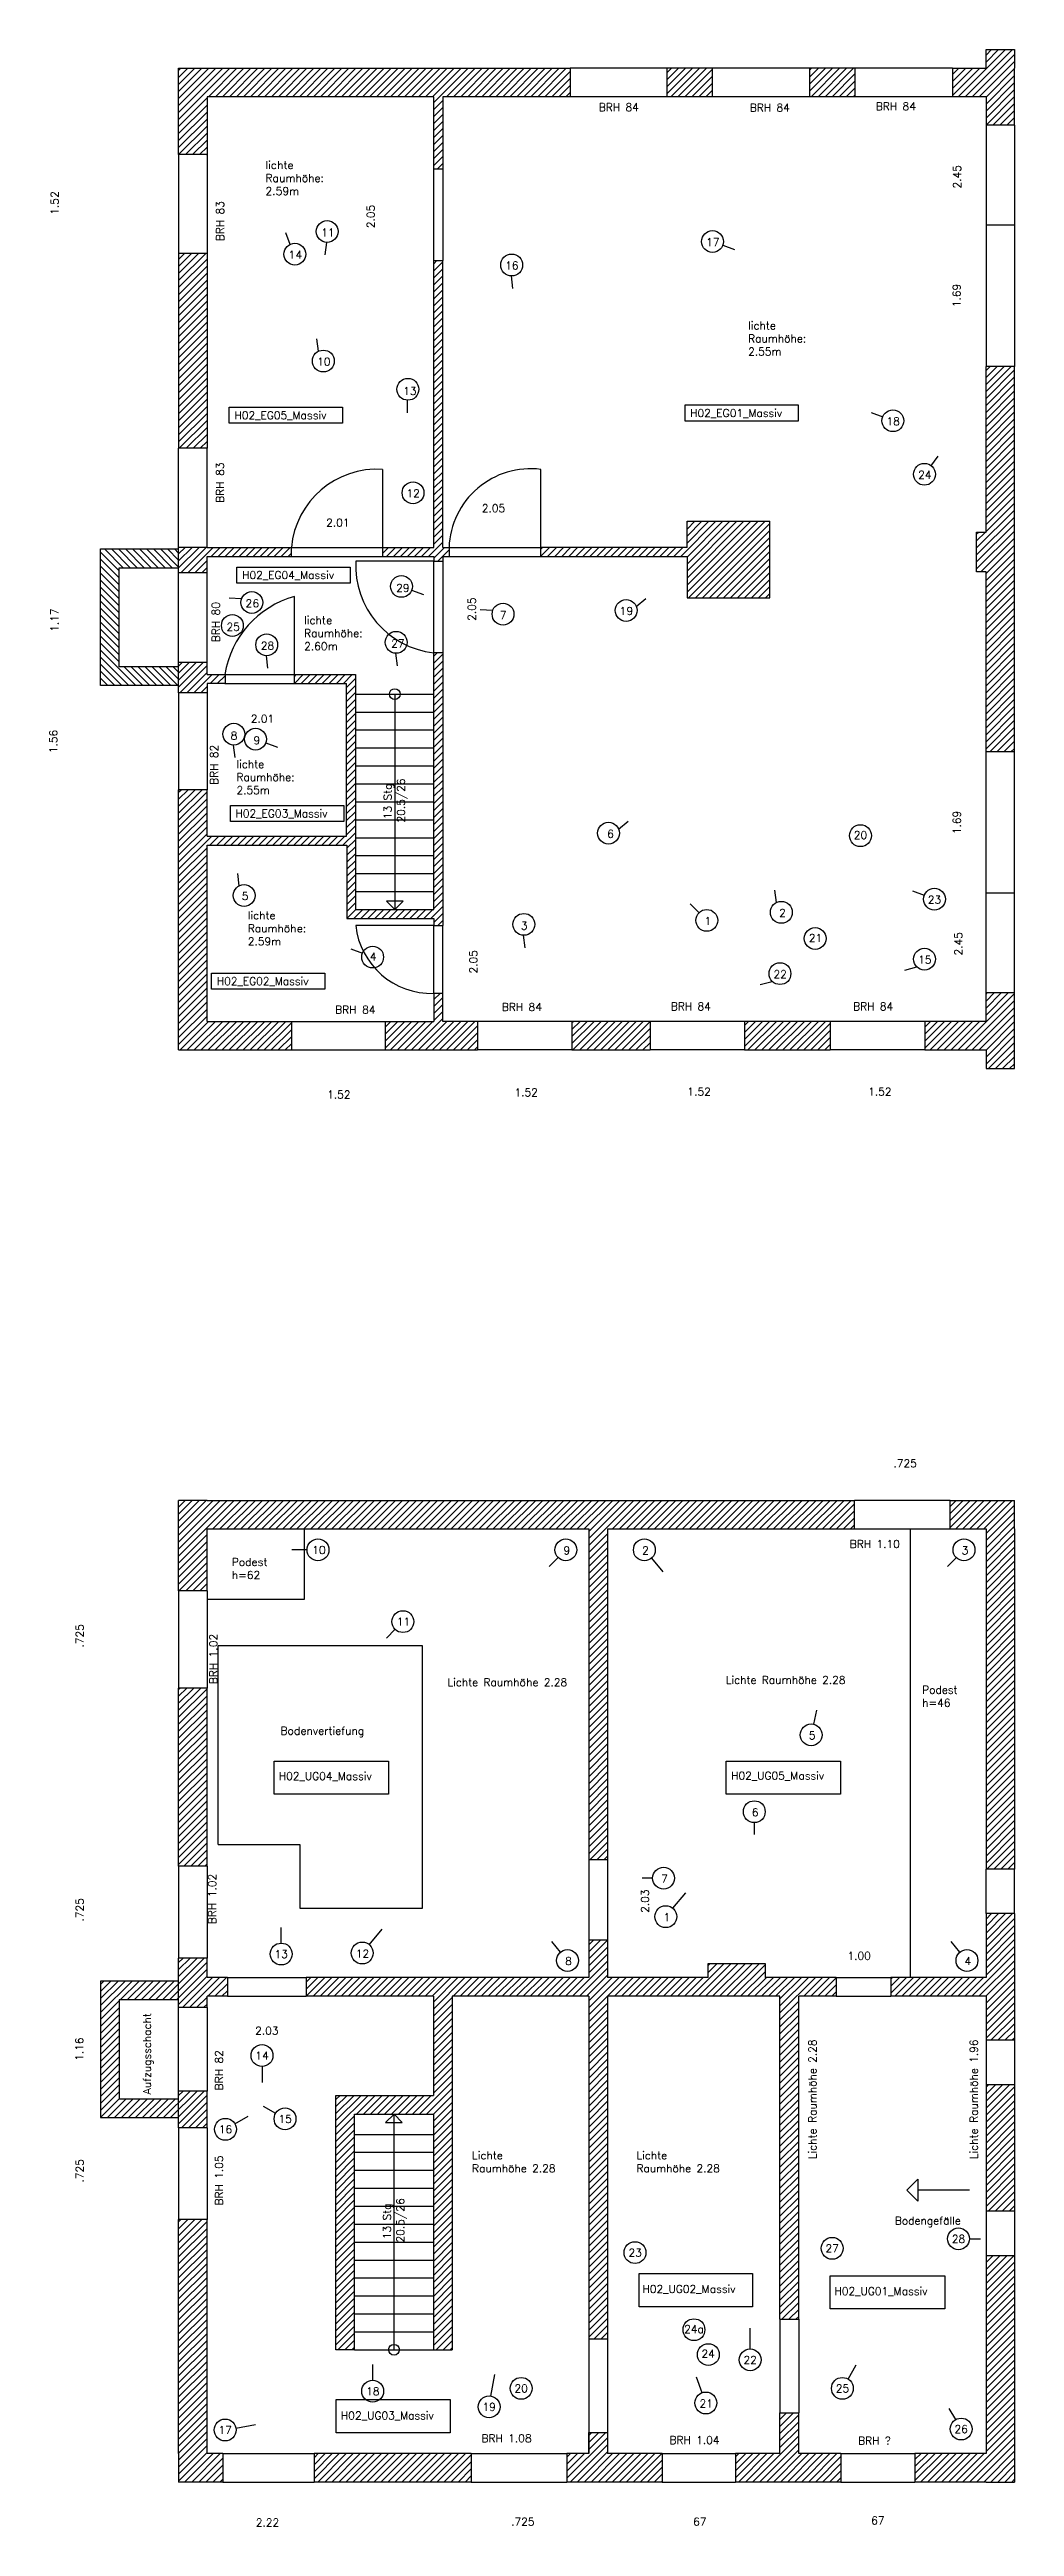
# Model space of a CAD drawing. Header units: metres. Extents: x 12.5 to 65.4, y 25.6 to 72.3.
# Drawn here: x 12.55 to 24.91, y 40.38 to 72.12 of the extents above; entities that cross this region are included whole.
import ezdxf

# ---------------------------------------------------------------- set-up
doc = ezdxf.new("R2010")
doc.units = ezdxf.units.M
doc.header["$LTSCALE"] = 0.0125
for name, color, linetype in [('A_Bemassung', 146, 'Continuous'), ('A_Beschriftung', 4, 'Continuous'), ('A_Foto', 255, 'Continuous'), ('A_Raumnummer', 252, 'Continuous'), ('Ansichtskanten', 5, 'Continuous'), ('Schnittkanten', 1, 'Continuous'), ('Schraffur', 5, 'Continuous')]:
    doc.layers.add(name, color=color, linetype=linetype)
doc.styles.add('Romans 2.0 mm', font='romans.shx', dxfattribs={"height": 2})

msp = doc.modelspace()

# ---------------------------------------------------------------- texts
at = {"layer": 'A_Bemassung', "char_height": 0.1, "attachment_point": 1, "style": 'Romans 2.0 mm'}
for s, width, insert in [('BRH 84', 1.00746, (19.583, 71.431)), ('BRH 84', 1.00746, (21.518, 71.426)), ('BRH 84', 1.00746, (23.133, 71.443)), ('2.01', 0.65555, (16.09, 66.106)), ('2.05', 0.65555, (18.083, 66.292)), ('2.01', 0.65555, (15.125, 63.594)), ('BRH 84', 1.00746, (16.206, 59.865)), ('BRH 84', 1.00746, (18.341, 59.9)), ('BRH 84', 1.00746, (20.506, 59.907)), ('BRH 84', 1.00746, (22.842, 59.907)), ('1.52', 0.65555, (16.101, 58.778)), ('1.52', 0.65555, (18.503, 58.805)), ('1.52', 0.65555, (20.717, 58.815)), ('1.52', 0.65555, (23.033, 58.816)), ('.725', 0.65555, (23.359, 54.053)), ('BRH 1.10', 0.82941, (22.797, 53.019)), ('1.00', 0.43637, (22.769, 47.741)), ('2.03', 0.43637, (15.18, 46.781)), ('BRH 1.08', 0.82941, (18.08, 41.559)), ('BRH 1.04', 0.82941, (20.487, 41.535)), ('BRH ?', 0.82941, (22.905, 41.529)), ('2.22', 0.43637, (15.187, 40.479)), ('.725', 0.43637, (18.458, 40.489)), ('67', 0.43637, (20.79, 40.489)), ('67', 0.43637, (23.074, 40.505))]:
    msp.add_mtext_dynamic_manual_height_columns(s, width=width, gutter_width=0.5, heights=[0], dxfattribs=dict(at, insert=insert))
at = {"layer": 'A_Bemassung', "char_height": 0.1, "attachment_point": 1, "rotation": 90, "style": 'Romans 2.0 mm'}
for s, width, insert in [('2.45', 0.65555, (24.124, 70.34)), ('1.52', 0.65555, (12.561, 70.003)), ('BRH 83', 1.00746, (14.681, 69.662)), ('2.05', 0.65555, (16.611, 69.83)), ('1.69', 0.65555, (24.118, 68.819)), ('BRH 83', 1.00746, (14.679, 66.312)), ('2.05', 0.65555, (17.906, 64.797)), ('1.17', 0.65555, (12.559, 64.658)), ('BRH 80', 1.00746, (14.626, 64.526)), ('1.56', 0.65555, (12.545, 63.104)), ('BRH 82', 1.00746, (14.604, 62.695)), ('1.69', 0.65555, (24.12, 62.065)), ('2.45', 0.65555, (24.14, 60.51)), ('2.05', 0.65555, (17.926, 60.279)), ('.725', 0.65555, (12.882, 51.641)), ('BRH 1.02', 0.82941, (14.594, 51.173)), ('BRH 1.02', 0.82941, (14.579, 48.098)), ('.725', 0.65555, (12.882, 48.129)), ('2.03', 0.43637, (20.125, 48.243)), ('1.16', 0.65555, (12.876, 46.346)), ('BRH 82', 0.82941, (14.667, 45.967)), ('.725', 0.65555, (12.882, 44.787)), ('BRH 1.05', 0.82941, (14.667, 44.49))]:
    msp.add_mtext_dynamic_manual_height_columns(s, width=width, gutter_width=0.5, heights=[0], dxfattribs=dict(at, insert=insert))
at = {"layer": 'A_Bemassung', "transparency": 33554687, "char_height": 0.1, "attachment_point": 1, "rotation": 90, "style": 'Romans 2.0 mm'}
for s, width, insert in [('13 Stg', 0.65614, (16.828, 62.257)), ('20.5/26', 0.5957, (16.999, 62.214)), ('13 Stg', 0.65614, (16.818, 44.06)), ('20.5/26', 0.5957, (16.989, 44.018))]:
    msp.add_mtext_dynamic_manual_height_columns(s, width=width, gutter_width=0.5, heights=[0], dxfattribs=dict(at, insert=insert))
at = {"layer": 'A_Beschriftung', "char_height": 0.1, "attachment_point": 1, "style": 'Romans 2.0 mm'}
for s, width, heights, insert in [('lichte Raumhöhe: 2.59m', 0.1, [0.531], (15.314, 70.689)), ('lichte Raumhöhe: 2.55m', 0.1, [0.531], (21.495, 68.633)), ('lichte Raumhöhe: 2.60m', 0.1, [0.531], (15.809, 64.857)), ('lichte Raumhöhe: 2.55m', 0.1, [0.531], (14.94, 63.012)), ('lichte Raumhöhe: 2.59m', 0.1, [0.531], (15.086, 61.074)), ('Podest\\Ph=62', 0.65132, [0], (14.882, 52.788)), ('Podest\\Ph=46', 0.65132, [0], (23.725, 51.15)), ('Bodenvertiefung', 1.14358, [0], (15.506, 50.625))]:
    msp.add_mtext_dynamic_manual_height_columns(s, width=width, gutter_width=0.5, heights=heights, dxfattribs=dict(at, insert=insert))
at = {"layer": 'A_Beschriftung', "transparency": 33554687, "char_height": 0.1, "attachment_point": 1, "style": 'Romans 2.0 mm'}
for s, width, insert in [('Lichte Raumhöhe 2.28', 2.33829, (17.643, 51.247)), ('Lichte Raumhöhe 2.28', 1.94464, (21.21, 51.277)), ('Lichte\\PRaumhöhe 2.28', 1.68616, (17.958, 45.184)), ('Lichte\\PRaumhöhe 2.28', 1.68616, (20.064, 45.184)), ('Bodengefälle', 0.85397, (23.375, 44.348))]:
    msp.add_mtext_dynamic_manual_height_columns(s, width=width, gutter_width=0.5, heights=[0], dxfattribs=dict(at, insert=insert))
at = {"layer": 'A_Beschriftung', "transparency": 33554687, "char_height": 0.1, "attachment_point": 1, "rotation": 90, "style": 'Romans 2.0 mm'}
for s, width, insert in [('Aufzugsschacht', 0.57375, (13.745, 45.916)), ('Lichte Raumhöhe 2.28', 1.89295, (22.271, 45.086)), ('Lichte Raumhöhe 1.96', 1.85159, (24.338, 45.086))]:
    msp.add_mtext_dynamic_manual_height_columns(s, width=width, gutter_width=0.5, heights=[0], dxfattribs=dict(at, insert=insert))
at = {"layer": 'A_Foto', "transparency": 33554687, "char_height": 0.1, "attachment_point": 1, "style": 'Romans 2.0 mm'}
for s, insert in [('14', (15.609, 69.54)), ('11', (16.025, 69.825)), ('17', (20.957, 69.702)), ('16', (18.383, 69.402)), ('10', (15.974, 68.171)), ('13', (17.075, 67.795)), ('18', (23.268, 67.406)), ('24', (23.673, 66.72)), ('12', (17.12, 66.482)), ('26', (15.058, 65.072)), ('29', (16.987, 65.269)), ('25', (14.813, 64.772)), ('7', (18.315, 64.922)), ('19', (19.85, 64.975)), ('28', (15.251, 64.53)), ('27', (16.923, 64.558)), ('8', (14.866, 63.378)), ('9', (15.157, 63.317)), ('6', (19.688, 62.119)), ('20', (22.852, 62.103)), ('5', (15.007, 61.322)), ('23', (23.8, 61.275)), ('1', (20.935, 61.003)), ('2', (21.892, 61.106)), ('3', (18.582, 60.941)), ('21', (22.272, 60.785)), ('4', (16.65, 60.545)), ('22', (21.821, 60.321)), ('15', (23.673, 60.507)), ('10', (15.912, 52.942)), ('9', (19.129, 52.936)), ('2', (20.137, 52.936)), ('3', (24.232, 52.936)), ('11', (16.996, 52.024)), ('5', (22.274, 50.565)), ('6', (21.545, 49.581)), ('7', (20.382, 48.729)), ('1', (20.41, 48.236)), ('13', (15.429, 47.763)), ('12', (16.469, 47.77)), ('8', (19.151, 47.674)), ('4', (24.269, 47.674)), ('14', (15.182, 46.462)), ('16', (14.714, 45.517)), ('15', (15.477, 45.651)), ('23', (19.962, 43.937)), ('27', (22.488, 43.992)), ('28', (24.106, 44.114)), ('24a', (20.676, 42.957)), ('24', (20.899, 42.642)), ('22', (21.437, 42.563)), ('18', (16.601, 42.161)), ('19', (18.092, 41.961)), ('20', (18.502, 42.197)), ('21', (20.871, 42.004)), ('25', (22.618, 42.197)), ('17', (14.709, 41.664)), ('26', (24.14, 41.676))]:
    msp.add_mtext_dynamic_manual_height_columns(s, width=0.29907, gutter_width=0.5, heights=[0], dxfattribs=dict(at, insert=insert))
at = {"layer": 'A_Raumnummer', "char_height": 0.1, "attachment_point": 1, "style": 'Romans 2.0 mm'}
for s, width, insert in [('H02_EG05_Massiv', 1.27284, (14.914, 67.483)), ('H02_EG01_Massiv', 1.27284, (20.754, 67.511)), ('H02_EG04_Massiv', 1.27284, (15.012, 65.435)), ('H02_EG03_Massiv', 1.27284, (14.928, 62.38)), ('H02_EG02_Massiv', 1.27284, (14.687, 60.231)), ('H02_UG04_Massiv', 1.11633, (15.482, 50.044)), ('H02_UG05_Massiv', 1.11633, (21.278, 50.049)), ('H02_UG02_Massiv', 1.11633, (20.142, 43.472)), ('H02_UG01_Massiv', 1.11633, (22.602, 43.444)), ('H02_UG03_Massiv', 1.11633, (16.279, 41.85))]:
    msp.add_mtext_dynamic_manual_height_columns(s, width=width, gutter_width=0.5, heights=[0], dxfattribs=dict(at, insert=insert))

# ---------------------------------------------------------------- hatches: boundary and pattern name
at = {"layer": 'Schraffur'}
h = msp.add_hatch(dxfattribs=at)
h.set_pattern_fill('ANSI31', color=256, scale=0.02)
h.paths.add_polyline_path([(14.199, 62.635), (14.199, 59.3), (15.644, 59.3), (15.644, 59.665), (14.564, 59.665), (14.564, 61.925), (16.354, 61.925), (16.354, 60.985), (17.469, 60.985), (17.469, 60.895), (17.584, 60.895), (17.584, 64.39), (17.469, 64.39), (17.469, 61.1), (16.464, 61.1), (16.464, 64.11), (15.684, 64.11), (15.684, 63.995), (16.349, 63.995), (16.349, 62.04), (14.564, 62.04), (14.564, 62.635)])
h.paths.add_polyline_path([(14.199, 64.27), (14.199, 63.875), (14.564, 63.875), (14.564, 63.995), (14.794, 63.995), (14.794, 64.11), (14.564, 64.11), (14.564, 64.27)], flags=17)
h.paths.add_polyline_path([(14.199, 65.74), (14.199, 65.42), (14.564, 65.42), (14.564, 65.625), (15.644, 65.625), (15.644, 65.74), (14.564, 65.74)])
h.paths.add_polyline_path([(17.469, 69.415), (17.469, 65.74), (16.814, 65.74), (16.814, 65.625), (17.469, 65.625), (17.469, 65.565), (17.584, 65.565), (17.584, 65.625), (17.664, 65.625), (17.664, 65.74), (17.584, 65.74), (17.584, 69.415)])
h.paths.add_polyline_path([(20.714, 66.075), (20.714, 65.74), (18.839, 65.74), (18.839, 65.625), (20.714, 65.625), (20.714, 65.095), (21.774, 65.095), (21.774, 66.075)])
h.paths.add_polyline_path([(19.239, 59.665), (19.239, 59.3), (20.239, 59.3), (20.239, 59.665)])
h.paths.add_polyline_path([(16.844, 59.665), (16.844, 59.3), (18.029, 59.3), (18.029, 59.665), (17.584, 59.665), (17.584, 60.025), (17.469, 60.025), (17.469, 59.665)])
h.paths.add_polyline_path([(21.449, 59.665), (21.449, 59.3), (22.549, 59.3), (22.549, 59.665)])
h.paths.add_polyline_path([(23.759, 59.665), (23.759, 59.3), (24.544, 59.3), (24.544, 59.06), (24.909, 59.06), (24.909, 60.03), (24.544, 60.03), (24.544, 59.665)])
h.paths.add_polyline_path([(24.544, 68.06), (24.544, 65.937), (24.424, 65.937), (24.424, 65.427), (24.544, 65.427), (24.544, 63.12), (24.909, 63.12), (24.909, 68.06)])
h.paths.add_polyline_path([(24.114, 71.88), (24.114, 71.515), (24.544, 71.515), (24.544, 71.15), (24.909, 71.15), (24.909, 71.88), (24.909, 72.12), (24.544, 72.12), (24.544, 71.88)])
h.paths.add_polyline_path([(22.284, 71.88), (22.284, 71.515), (22.864, 71.515), (22.864, 71.88)])
h.paths.add_polyline_path([(20.454, 71.88), (20.454, 71.515), (21.034, 71.515), (21.034, 71.88)])
h.paths.add_polyline_path([(14.199, 71.88), (14.199, 70.775), (14.564, 70.775), (14.564, 71.515), (17.469, 71.515), (17.469, 70.585), (17.584, 70.585), (17.584, 71.515), (19.214, 71.515), (19.214, 71.88)])
h.paths.add_polyline_path([(14.199, 69.505), (14.199, 67.01), (14.564, 67.01), (14.564, 69.505)])
h = msp.add_hatch(dxfattribs=at)
h.set_pattern_fill('ANSI31', color=256, scale=0.02, angle=90)
h.set_pattern_definition([(135, (63.96752, 11.31813), (-0.04490128, -0.04490128), [])])
h.paths.add_polyline_path([(13.199, 65.72), (13.199, 63.97), (14.199, 63.97), (14.199, 64.21), (13.439, 64.21), (13.439, 65.48), (14.199, 65.48), (14.199, 65.72)])
h = msp.add_hatch(dxfattribs=at)
h.set_pattern_fill('ANSI31', color=256, scale=0.02)
h.paths.add_polyline_path([(22.859, 53.528), (14.564, 53.528), (14.199, 53.528), (14.199, 53.163), (14.199, 52.368), (14.564, 52.368), (14.564, 53.163), (22.859, 53.163)])
h.paths.add_polyline_path([(19.694, 53.163), (19.454, 53.163), (19.454, 48.923), (19.694, 48.923)], flags=17)
h.paths.add_polyline_path([(14.564, 51.123), (14.199, 51.123), (14.199, 48.838), (14.564, 48.838)])
h.paths.add_polyline_path([(14.824, 47.413), (14.564, 47.413), (14.564, 47.663), (14.199, 47.663), (14.199, 47.028), (14.564, 47.028), (14.564, 47.173), (14.824, 47.173)])
h.paths.add_polyline_path([(14.199, 47.368), (13.199, 47.368), (13.199, 45.618), (14.199, 45.618), (14.199, 45.858), (13.439, 45.858), (13.439, 47.128), (14.199, 47.128)])
h.paths.add_polyline_path([(14.564, 45.958), (14.199, 45.958), (14.199, 45.488), (14.564, 45.488)])
h.paths.add_polyline_path([(14.564, 44.313), (14.199, 44.313), (14.199, 41.313), (14.199, 40.948), (14.564, 40.948), (14.764, 40.948), (14.764, 41.313), (14.564, 41.313)])
h.paths.add_polyline_path([(16.454, 45.663), (17.464, 45.663), (17.464, 45.903), (16.214, 45.903), (16.214, 42.643), (16.454, 42.643)])
h.paths.add_polyline_path([(17.704, 47.173), (17.464, 47.173), (17.464, 42.643), (17.704, 42.643)])
h.paths.add_polyline_path([(19.694, 47.173), (19.454, 47.173), (19.454, 42.783), (19.694, 42.783)])
h.paths.add_polyline_path([(22.144, 47.173), (21.904, 47.173), (21.904, 43.033), (22.144, 43.033)])
h.paths.add_polyline_path([(22.144, 41.833), (21.904, 41.833), (21.904, 41.313), (22.144, 41.313)])
h.paths.add_polyline_path([(19.694, 41.583), (19.454, 41.583), (19.454, 41.313), (19.694, 41.313)])
h.paths.add_polyline_path([(17.949, 41.313), (15.934, 41.313), (15.934, 40.948), (17.949, 40.948)])
h.paths.add_polyline_path([(20.394, 41.313), (19.174, 41.313), (19.174, 40.948), (20.394, 40.948)])
h.paths.add_polyline_path([(22.684, 41.313), (21.334, 41.313), (21.334, 40.948), (22.684, 40.948)])
h.paths.add_polyline_path([(24.909, 41.313), (24.909, 43.853), (24.544, 43.853), (24.544, 41.313), (23.634, 41.313), (23.634, 40.948), (24.544, 40.948), (24.909, 40.948)])
h.paths.add_polyline_path([(24.909, 46.043), (24.544, 46.043), (24.544, 44.423), (24.909, 44.423)])
h.paths.add_polyline_path([(24.544, 48.803), (24.909, 48.803), (24.909, 53.528), (24.084, 53.528), (24.084, 53.163), (24.544, 53.163)])
h.paths.add_polyline_path([(22.624, 47.173), (22.624, 47.413), (21.714, 47.413), (21.714, 47.593), (20.984, 47.593), (20.984, 47.413), (19.694, 47.413), (19.694, 47.893), (19.454, 47.893), (19.454, 47.413), (15.834, 47.413), (15.834, 47.173)])
h.paths.add_polyline_path([(23.324, 47.413), (23.324, 47.173), (24.544, 47.173), (24.544, 46.613), (24.909, 46.613), (24.909, 48.233), (24.544, 48.233), (24.544, 47.413)])

# ---------------------------------------------------------------- linework, layer by layer
at = {"layer": 'A_Bemassung', "transparency": 33554687}
for p, q in [((16.969, 63.86), (16.969, 61.1)), ((16.969, 61.1), (16.862, 61.206)), ((17.075, 61.206), (16.862, 61.206)), ((16.969, 61.1), (17.075, 61.206)), ((16.959, 45.663), (16.852, 45.557)), ((16.852, 45.557), (17.065, 45.557)), ((16.959, 42.643), (16.959, 45.663)), ((16.959, 45.663), (17.065, 45.557))]:
    msp.add_line(p, q, dxfattribs=at)
for centre in [(16.969, 63.86), (16.959, 42.643)]:
    msp.add_circle(centre, 0.0689, dxfattribs=at)
at = {"layer": 'A_Beschriftung'}
for p, q in [((23.531, 44.687), (23.672, 44.829)), ((23.672, 44.829), (23.672, 44.546)), ((23.531, 44.687), (23.672, 44.546)), ((24.331, 44.687), (23.672, 44.687))]:
    msp.add_line(p, q, dxfattribs=at)
at = {"layer": 'A_Foto', "transparency": 33554687}
for p, q in [((15.627, 69.622), (15.573, 69.773)), ((16.094, 69.647), (16.072, 69.489)), ((21.171, 69.612), (21.322, 69.556)), ((18.458, 69.218), (18.479, 69.059)), ((15.992, 68.254), (15.971, 68.413)), ((17.129, 67.626), (17.128, 67.466)), ((23.071, 67.47), (23.221, 67.414)), ((23.837, 66.779), (23.93, 66.909)), ((14.847, 65.093), (15.007, 65.085)), ((17.185, 65.193), (17.335, 65.137)), ((20.063, 64.983), (20.187, 65.085)), ((18.065, 64.943), (18.225, 64.935)), ((15.32, 64.352), (15.34, 64.193)), ((16.978, 64.383), (16.999, 64.224)), ((14.898, 63.206), (14.919, 63.047)), ((15.315, 63.235), (15.466, 63.179)), ((19.837, 62.129), (19.96, 62.231)), ((14.976, 61.404), (14.956, 61.563)), ((21.861, 61.189), (21.84, 61.348)), ((23.602, 61.338), (23.752, 61.283)), ((20.754, 61.172), (20.867, 61.059)), ((18.615, 60.769), (18.635, 60.61)), ((16.404, 60.597), (16.555, 60.541)), ((23.502, 60.324), (23.657, 60.365)), ((21.651, 60.138), (21.805, 60.179)), ((15.845, 52.893), (15.65, 52.893)), ((19.061, 52.795), (18.948, 52.681)), ((20.257, 52.786), (20.404, 52.612)), ((24.164, 52.795), (24.05, 52.681)), ((16.974, 51.876), (16.861, 51.762)), ((22.336, 50.658), (22.377, 50.84)), ((21.575, 49.399), (21.575, 49.246)), ((20.273, 48.686), (20.138, 48.686)), ((20.531, 48.3), (20.696, 48.497)), ((15.514, 47.854), (15.514, 48.056)), ((16.642, 47.834), (16.807, 48.031)), ((19.092, 47.738), (18.979, 47.873)), ((24.21, 47.738), (24.097, 47.873)), ((15.269, 46.273), (15.269, 46.066)), ((15.444, 45.671), (15.288, 45.761)), ((14.92, 45.537), (15.089, 45.635)), ((24.331, 44.065), (24.473, 44.065)), ((21.522, 42.654), (21.522, 42.919)), ((16.686, 42.252), (16.686, 42.453)), ((18.201, 42.049), (18.25, 42.324)), ((20.906, 42.093), (20.834, 42.29)), ((22.776, 42.268), (22.882, 42.451)), ((14.932, 41.639), (15.183, 41.684)), ((24.156, 41.748), (24.074, 41.89))]:
    msp.add_line(p, q, dxfattribs=at)
for centre in [(16.102, 69.788), (15.689, 69.497), (21.04, 69.659), (18.466, 69.359), (16.053, 68.128), (17.137, 67.766), (23.351, 67.363), (23.755, 66.677), (17.203, 66.439), (15.137, 65.034), (17.054, 65.24), (19.933, 64.932), (14.888, 64.738), (18.356, 64.885), (15.328, 64.492), (16.986, 64.523), (14.907, 63.347), (15.184, 63.282), (19.707, 62.078), (22.935, 62.046), (15.038, 61.279), (23.883, 61.232), (18.623, 60.909), (20.966, 60.96), (21.922, 61.063), (16.685, 60.49), (22.355, 60.728), (21.904, 60.278), (23.756, 60.464), (15.985, 52.893), (19.16, 52.893), (20.167, 52.893), (24.262, 52.893), (17.073, 51.974), (22.304, 50.522), (21.575, 49.538), (20.413, 48.686), (20.441, 48.193), (15.514, 47.714), (16.552, 47.727), (19.182, 47.631), (24.3, 47.631), (15.268, 46.413), (15.563, 45.602), (14.799, 45.468), (24.191, 44.065), (20.047, 43.888), (22.573, 43.943), (20.802, 42.9), (20.986, 42.581), (21.522, 42.514), (16.686, 42.112), (18.588, 42.148), (22.704, 42.148), (18.177, 41.912), (20.954, 41.961), (14.795, 41.615), (24.226, 41.627)]:
    msp.add_circle(centre, 0.14, dxfattribs=at)
at = {"layer": 'A_Raumnummer'}
for points in [[(14.848, 67.537), (16.3, 67.537), (16.3, 67.33), (14.848, 67.33)], [(20.688, 67.565), (22.139, 67.565), (22.139, 67.357), (20.688, 67.357)], [(14.946, 65.488), (16.397, 65.488), (16.397, 65.281), (14.946, 65.281)], [(14.863, 62.434), (16.314, 62.434), (16.314, 62.227), (14.863, 62.227)], [(14.621, 60.285), (16.072, 60.285), (16.072, 60.078), (14.621, 60.078)], [(15.422, 50.187), (16.887, 50.187), (16.887, 49.761), (15.422, 49.761)], [(21.216, 50.187), (22.681, 50.187), (22.681, 49.761), (21.216, 49.761)], [(20.1, 43.62), (21.553, 43.62), (21.553, 43.195), (20.1, 43.195)], [(22.546, 43.591), (24.015, 43.591), (24.015, 43.166), (22.546, 43.166)], [(16.218, 42.004), (17.678, 42.004), (17.678, 41.579), (16.218, 41.579)]]:
    msp.add_lwpolyline(points, close=True, dxfattribs=at)
at = {"layer": 'Ansichtskanten'}
for p, q in [((20.454, 71.88), (19.214, 71.88)), ((22.284, 71.88), (21.034, 71.88)), ((24.114, 71.88), (22.864, 71.88)), ((20.454, 71.515), (19.214, 71.515)), ((22.284, 71.515), (21.034, 71.515)), ((24.114, 71.515), (22.864, 71.515)), ((24.544, 71.15), (24.544, 69.87)), ((24.909, 71.15), (24.909, 69.87)), ((14.199, 70.775), (14.199, 69.505)), ((14.564, 70.775), (14.564, 69.505)), ((17.469, 69.415), (17.469, 70.585)), ((17.584, 70.585), (17.584, 69.415)), ((24.544, 69.87), (24.544, 68.06)), ((24.909, 69.87), (24.544, 69.87)), ((24.909, 69.87), (24.909, 68.06)), ((14.199, 65.74), (14.199, 67.01)), ((14.564, 65.74), (14.564, 67.01)), ((16.814, 65.74), (16.814, 66.74)), ((18.839, 65.74), (18.839, 66.74)), ((15.644, 65.74), (16.814, 65.74)), ((17.664, 65.74), (18.839, 65.74)), ((14.564, 64.27), (14.564, 65.42)), ((15.644, 65.625), (16.814, 65.625)), ((17.469, 65.565), (16.469, 65.565)), ((17.469, 64.39), (17.469, 65.565)), ((17.584, 65.565), (17.584, 64.39)), ((17.664, 65.625), (18.839, 65.625)), ((15.684, 64.11), (15.684, 65.11)), ((14.199, 63.875), (14.199, 62.635)), ((14.564, 63.875), (14.564, 62.635)), ((14.794, 64.11), (15.684, 64.11)), ((14.794, 63.995), (15.684, 63.995)), ((16.464, 63.86), (17.474, 63.86)), ((16.464, 63.63), (17.474, 63.63)), ((16.464, 63.4), (17.474, 63.4)), ((16.464, 63.17), (17.474, 63.17)), ((16.464, 62.94), (17.474, 62.94)), ((24.544, 61.31), (24.544, 63.12)), ((24.909, 61.31), (24.909, 63.12)), ((16.464, 62.71), (17.474, 62.71)), ((16.464, 62.48), (17.474, 62.48)), ((16.464, 62.25), (17.474, 62.25)), ((16.464, 62.02), (17.474, 62.02)), ((16.464, 61.79), (17.474, 61.79)), ((16.464, 61.56), (17.474, 61.56)), ((16.464, 61.33), (17.474, 61.33)), ((24.544, 60.03), (24.544, 61.31)), ((24.909, 61.31), (24.544, 61.31)), ((24.909, 60.03), (24.909, 61.31)), ((17.469, 60.895), (16.469, 60.895)), ((17.469, 60.025), (17.469, 60.895)), ((17.584, 60.025), (17.584, 60.895)), ((15.644, 59.665), (16.844, 59.665)), ((19.239, 59.665), (18.029, 59.665)), ((21.449, 59.665), (20.239, 59.665)), ((23.759, 59.665), (22.549, 59.665)), ((15.644, 59.3), (16.844, 59.3)), ((19.239, 59.3), (18.029, 59.3)), ((21.449, 59.3), (20.239, 59.3)), ((23.759, 59.3), (22.549, 59.3)), ((24.084, 53.528), (22.859, 53.528)), ((15.814, 52.263), (15.814, 53.163)), ((22.859, 53.163), (24.084, 53.163)), ((23.574, 53.163), (23.574, 47.413)), ((14.199, 52.368), (14.199, 51.123)), ((14.564, 52.368), (14.564, 51.123)), ((14.564, 52.263), (15.814, 52.263)), ((17.324, 51.663), (14.704, 51.663)), ((17.324, 48.303), (17.324, 51.663)), ((14.704, 49.118), (15.754, 49.118)), ((15.754, 49.118), (15.754, 48.303)), ((19.454, 48.923), (19.454, 47.893)), ((19.694, 48.923), (19.694, 47.893)), ((14.199, 48.838), (14.199, 47.663)), ((14.564, 48.838), (14.564, 47.663)), ((15.754, 48.303), (17.324, 48.303)), ((14.824, 47.413), (15.834, 47.413)), ((14.564, 47.028), (14.564, 45.958)), ((14.824, 47.173), (15.834, 47.173)), ((24.544, 46.613), (24.544, 46.043)), ((24.909, 46.613), (24.909, 46.043)), ((14.199, 45.488), (14.199, 44.313)), ((14.564, 45.488), (14.564, 44.313)), ((16.454, 45.403), (17.464, 45.403)), ((16.454, 45.173), (17.464, 45.173)), ((16.454, 44.943), (17.464, 44.943)), ((16.454, 44.713), (17.464, 44.713)), ((16.454, 44.483), (17.464, 44.483)), ((16.454, 44.253), (17.464, 44.253)), ((24.544, 44.423), (24.544, 43.853)), ((24.909, 44.423), (24.909, 43.853)), ((16.454, 44.023), (17.464, 44.023)), ((16.454, 43.793), (17.464, 43.793)), ((16.454, 43.563), (17.464, 43.563)), ((16.454, 43.333), (17.464, 43.333)), ((16.454, 43.103), (17.464, 43.103)), ((16.454, 42.873), (17.464, 42.873)), ((21.904, 43.033), (21.904, 41.833)), ((22.144, 43.033), (22.144, 41.833)), ((16.454, 42.643), (17.464, 42.643)), ((19.454, 42.783), (19.454, 41.583)), ((19.694, 42.783), (19.694, 41.583)), ((14.764, 41.313), (15.934, 41.313)), ((17.949, 41.313), (19.174, 41.313)), ((20.394, 41.313), (21.334, 41.313)), ((22.684, 41.313), (23.634, 41.313)), ((14.764, 40.948), (15.934, 40.948)), ((17.949, 40.948), (19.174, 40.948)), ((20.394, 40.948), (21.334, 40.948)), ((22.684, 40.948), (23.634, 40.948))]:
    msp.add_line(p, q, dxfattribs=at)
at = {"layer": 'Ansichtskanten', "transparency": 33554687}
for p, q in [((14.704, 49.118), (14.704, 51.663)), ((24.544, 48.233), (24.544, 48.803)), ((24.909, 48.233), (24.909, 48.803)), ((22.624, 47.413), (23.324, 47.413)), ((22.624, 47.173), (23.324, 47.173))]:
    msp.add_line(p, q, dxfattribs=at)
at = {"layer": 'Ansichtskanten'}
for centre, radius, start, end in [((16.744, 65.637), 1.105, 86.4031, 174.638), ((18.709, 65.702), 1.046, 82.8655, 177.9343), ((17.592, 65.508), 1.125, 177.1109, 263.6889), ((16.012, 63.922), 1.233, 105.4471, 171.2148), ((17.44, 61.002), 0.978, 186.3104, 271.6431)]:
    msp.add_arc(centre, radius, start, end, dxfattribs=at)
at = {"layer": 'Schnittkanten', "transparency": 33554687}
for p, q in [((24.544, 71.88), (24.544, 72.12)), ((24.544, 72.12), (24.909, 72.12)), ((24.909, 72.12), (24.909, 71.88)), ((24.909, 71.821), (24.909, 71.88)), ((24.544, 59.3), (24.544, 59.06)), ((24.544, 59.06), (24.909, 59.06)), ((24.909, 59.06), (24.909, 59.3)), ((24.909, 48.803), (24.544, 48.803)), ((24.909, 48.233), (24.544, 48.233)), ((22.624, 47.413), (22.624, 47.173)), ((23.324, 47.413), (23.324, 47.173))]:
    msp.add_line(p, q, dxfattribs=at)
at = {"layer": 'Schnittkanten'}
for p, q in [((14.199, 71.88), (19.214, 71.88)), ((14.199, 70.775), (14.199, 71.88)), ((19.214, 71.88), (19.214, 71.515)), ((21.034, 71.88), (20.454, 71.88)), ((20.454, 71.88), (20.454, 71.515)), ((21.034, 71.88), (21.034, 71.515)), ((22.864, 71.88), (22.284, 71.88)), ((22.284, 71.88), (22.284, 71.515)), ((22.864, 71.88), (22.864, 71.515)), ((24.114, 71.88), (24.114, 71.515)), ((24.114, 71.88), (24.544, 71.88)), ((24.909, 71.15), (24.909, 71.88)), ((17.469, 71.515), (14.564, 71.515)), ((14.564, 71.515), (14.564, 70.775)), ((17.469, 70.585), (17.469, 71.515)), ((17.584, 71.515), (17.584, 70.585)), ((19.214, 71.515), (17.584, 71.515)), ((21.034, 71.515), (20.454, 71.515)), ((22.864, 71.515), (22.284, 71.515)), ((24.544, 71.515), (24.114, 71.515)), ((24.544, 71.515), (24.544, 71.15)), ((24.909, 71.15), (24.544, 71.15)), ((14.564, 70.775), (14.199, 70.775)), ((17.584, 70.585), (17.469, 70.585)), ((14.199, 69.505), (14.199, 67.01)), ((14.564, 69.505), (14.199, 69.505)), ((14.564, 69.505), (14.564, 67.01)), ((17.469, 65.74), (17.469, 69.415)), ((17.469, 69.415), (17.584, 69.415)), ((17.584, 65.74), (17.584, 69.415)), ((24.544, 65.937), (24.544, 68.06)), ((24.909, 68.06), (24.544, 68.06)), ((24.909, 63.12), (24.909, 68.06)), ((14.564, 67.01), (14.199, 67.01)), ((20.714, 65.74), (20.714, 66.075)), ((20.714, 66.075), (21.774, 66.075)), ((21.774, 65.095), (21.774, 66.075)), ((13.199, 63.97), (13.199, 65.72)), ((13.199, 65.72), (14.199, 65.72)), ((14.564, 65.74), (14.199, 65.74)), ((14.199, 63.875), (14.199, 65.74)), ((14.564, 65.74), (15.644, 65.74)), ((15.644, 65.625), (15.644, 65.74)), ((16.814, 65.74), (17.469, 65.74)), ((16.814, 65.625), (16.814, 65.74)), ((17.584, 65.74), (17.664, 65.74)), ((17.664, 65.74), (17.664, 65.625)), ((20.714, 65.74), (18.839, 65.74)), ((18.839, 65.625), (18.839, 65.74)), ((24.424, 65.427), (24.424, 65.937)), ((24.424, 65.937), (24.544, 65.937)), ((13.439, 64.21), (13.439, 65.48)), ((13.439, 65.48), (14.199, 65.48)), ((14.199, 65.42), (14.564, 65.42)), ((14.564, 65.625), (15.644, 65.625)), ((14.564, 65.42), (14.564, 65.625)), ((16.814, 65.625), (17.469, 65.625)), ((17.469, 65.625), (17.469, 65.565)), ((17.469, 65.565), (17.584, 65.565)), ((17.584, 65.625), (17.584, 65.565)), ((17.584, 65.625), (17.664, 65.625)), ((18.839, 65.625), (20.714, 65.625)), ((20.714, 65.625), (20.714, 65.095)), ((24.544, 65.427), (24.424, 65.427)), ((24.544, 63.12), (24.544, 65.427)), ((20.714, 65.095), (21.774, 65.095)), ((14.199, 64.21), (13.439, 64.21)), ((14.199, 64.27), (14.564, 64.27)), ((14.564, 64.11), (14.564, 64.27)), ((17.469, 61.1), (17.469, 64.39)), ((17.584, 64.39), (17.469, 64.39)), ((17.584, 64.39), (17.584, 60.895)), ((14.199, 63.97), (13.199, 63.97)), ((14.564, 63.875), (14.199, 63.875)), ((14.564, 64.11), (14.794, 64.11)), ((14.794, 63.995), (14.564, 63.995)), ((14.564, 63.995), (14.564, 63.875)), ((14.794, 64.11), (14.794, 63.995)), ((15.684, 63.995), (15.684, 64.11)), ((15.684, 64.11), (16.464, 64.11)), ((15.684, 63.995), (16.349, 63.995)), ((16.349, 62.04), (16.349, 63.995)), ((16.464, 64.11), (16.464, 61.1)), ((24.909, 63.12), (24.544, 63.12)), ((14.564, 62.635), (14.199, 62.635)), ((14.199, 59.3), (14.199, 62.635)), ((14.564, 62.04), (14.564, 62.635)), ((14.564, 62.04), (16.349, 62.04)), ((14.564, 59.665), (14.564, 61.925)), ((14.564, 61.925), (16.354, 61.925)), ((16.354, 61.925), (16.354, 60.985)), ((16.354, 60.985), (17.469, 60.985)), ((16.464, 61.1), (17.469, 61.1)), ((17.469, 60.985), (17.469, 60.895)), ((17.469, 60.895), (17.584, 60.895)), ((17.584, 60.025), (17.469, 60.025)), ((17.469, 60.025), (17.469, 59.665)), ((17.584, 59.665), (17.584, 60.025)), ((24.544, 59.665), (24.544, 60.03)), ((24.909, 60.03), (24.544, 60.03)), ((24.909, 59.3), (24.909, 60.03)), ((14.564, 59.665), (15.644, 59.665)), ((15.644, 59.665), (15.644, 59.3)), ((16.844, 59.665), (17.469, 59.665)), ((16.844, 59.665), (16.844, 59.3)), ((18.029, 59.665), (17.584, 59.665)), ((18.029, 59.665), (18.029, 59.3)), ((20.239, 59.665), (19.239, 59.665)), ((19.239, 59.665), (19.239, 59.3)), ((20.239, 59.665), (20.239, 59.3)), ((22.549, 59.665), (21.449, 59.665)), ((21.449, 59.665), (21.449, 59.3)), ((22.549, 59.665), (22.549, 59.3)), ((24.544, 59.665), (23.759, 59.665)), ((23.759, 59.665), (23.759, 59.3)), ((14.199, 59.3), (15.644, 59.3)), ((16.844, 59.3), (18.029, 59.3)), ((19.239, 59.3), (20.239, 59.3)), ((21.449, 59.3), (22.549, 59.3)), ((23.759, 59.3), (24.544, 59.3)), ((14.564, 53.528), (14.199, 53.528)), ((14.199, 53.163), (14.199, 53.528)), ((14.564, 53.528), (22.859, 53.528)), ((22.859, 53.163), (22.859, 53.528)), ((24.084, 53.163), (24.084, 53.528)), ((24.084, 53.528), (24.544, 53.528)), ((24.544, 53.528), (24.909, 53.528)), ((24.909, 53.163), (24.909, 53.528)), ((14.199, 52.368), (14.199, 53.163)), ((14.564, 53.163), (19.454, 53.163)), ((14.564, 52.368), (14.564, 53.163)), ((19.454, 53.163), (19.454, 48.923)), ((19.694, 53.163), (19.694, 48.923)), ((19.694, 53.163), (22.859, 53.163)), ((24.084, 53.163), (24.544, 53.163)), ((24.544, 53.163), (24.544, 48.803)), ((24.909, 53.163), (24.909, 48.803)), ((14.564, 52.368), (14.199, 52.368)), ((14.564, 51.123), (14.199, 51.123)), ((14.199, 48.838), (14.199, 51.123)), ((14.564, 48.838), (14.564, 51.123)), ((19.694, 48.923), (19.454, 48.923)), ((14.564, 48.838), (14.199, 48.838)), ((24.544, 48.233), (24.544, 47.413)), ((24.909, 48.233), (24.909, 46.613)), ((14.564, 47.663), (14.199, 47.663)), ((14.199, 45.488), (14.199, 47.663)), ((14.564, 47.413), (14.564, 47.663)), ((19.694, 47.893), (19.454, 47.893)), ((19.454, 47.893), (19.454, 47.413)), ((19.694, 47.893), (19.694, 47.413)), ((14.199, 47.368), (13.199, 47.368)), ((13.199, 47.368), (13.199, 45.618)), ((14.824, 47.413), (14.564, 47.413)), ((14.824, 47.413), (14.824, 47.173)), ((15.834, 47.413), (15.834, 47.173)), ((19.454, 47.413), (15.834, 47.413)), ((20.984, 47.413), (19.694, 47.413)), ((20.984, 47.413), (20.984, 47.593)), ((20.984, 47.593), (21.714, 47.593)), ((21.714, 47.593), (21.714, 47.413)), ((22.624, 47.413), (21.714, 47.413)), ((24.544, 47.413), (23.324, 47.413)), ((14.199, 47.128), (13.439, 47.128)), ((13.439, 47.128), (13.439, 45.858)), ((14.564, 47.028), (14.199, 47.028)), ((14.824, 47.173), (14.564, 47.173)), ((14.564, 47.028), (14.564, 47.173)), ((17.464, 47.173), (15.834, 47.173)), ((17.464, 47.173), (17.464, 45.903)), ((17.704, 47.173), (17.704, 42.643)), ((19.454, 47.173), (17.704, 47.173)), ((19.454, 47.173), (19.454, 42.783)), ((19.694, 47.173), (19.694, 42.783)), ((21.904, 47.173), (19.694, 47.173)), ((21.904, 43.033), (21.904, 47.173)), ((22.144, 43.033), (22.144, 47.173)), ((22.624, 47.173), (22.144, 47.173)), ((24.544, 47.173), (23.324, 47.173)), ((24.544, 47.173), (24.544, 46.613)), ((24.544, 46.613), (24.909, 46.613)), ((24.544, 46.043), (24.909, 46.043)), ((24.544, 46.043), (24.544, 44.423)), ((24.909, 46.043), (24.909, 44.423)), ((13.439, 45.858), (14.199, 45.858)), ((14.564, 45.958), (14.199, 45.958)), ((14.564, 45.488), (14.564, 45.958)), ((16.214, 42.643), (16.214, 45.903)), ((16.214, 45.903), (17.464, 45.903)), ((13.199, 45.618), (14.199, 45.618)), ((14.564, 45.488), (14.199, 45.488)), ((16.454, 42.643), (16.454, 45.663)), ((16.454, 45.663), (17.464, 45.663)), ((17.464, 45.663), (17.464, 42.643)), ((14.199, 41.313), (14.199, 44.313)), ((14.564, 44.313), (14.199, 44.313)), ((14.564, 41.313), (14.564, 44.313)), ((24.544, 44.423), (24.909, 44.423)), ((24.544, 43.853), (24.909, 43.853)), ((24.544, 43.853), (24.544, 41.313)), ((24.909, 43.853), (24.909, 41.313)), ((21.904, 43.033), (22.144, 43.033)), ((16.454, 42.643), (16.214, 42.643)), ((17.464, 42.643), (17.704, 42.643)), ((19.454, 42.783), (19.694, 42.783)), ((19.454, 41.313), (19.454, 41.583)), ((19.454, 41.583), (19.694, 41.583)), ((19.454, 41.583), (19.454, 41.313)), ((19.694, 41.583), (19.694, 41.313)), ((21.904, 41.313), (21.904, 41.833)), ((21.904, 41.833), (22.144, 41.833)), ((22.144, 41.313), (22.144, 41.833)), ((14.199, 41.313), (14.199, 40.948)), ((14.764, 41.313), (14.564, 41.313)), ((14.764, 41.313), (14.764, 40.948)), ((15.934, 41.313), (15.934, 40.948)), ((17.949, 41.313), (15.934, 41.313)), ((17.949, 41.313), (17.949, 40.948)), ((19.174, 41.313), (19.174, 40.948)), ((19.454, 41.313), (19.174, 41.313)), ((20.394, 41.313), (19.694, 41.313)), ((20.394, 41.313), (20.394, 40.948)), ((21.334, 41.313), (21.334, 40.948)), ((21.904, 41.313), (21.334, 41.313)), ((22.684, 41.313), (22.144, 41.313)), ((22.684, 41.313), (22.684, 40.948)), ((24.544, 41.313), (23.634, 41.313)), ((23.634, 41.313), (23.634, 40.948)), ((24.909, 41.313), (24.909, 40.948)), ((14.564, 40.948), (14.199, 40.948)), ((14.764, 40.948), (14.564, 40.948)), ((17.949, 40.948), (15.934, 40.948)), ((20.394, 40.948), (19.174, 40.948)), ((22.684, 40.948), (21.334, 40.948)), ((24.544, 40.948), (23.634, 40.948)), ((24.544, 40.948), (24.909, 40.948))]:
    msp.add_line(p, q, dxfattribs=at)

msp.set_redraw_order([(e.dxf.handle, doc.entitydb.next_handle()) for e in msp.query("TEXT MTEXT ATTDEF DIMENSION ARC_DIMENSION")])  # texts and dimensions are drawn at this point

doc.saveas('drawing.dxf')
